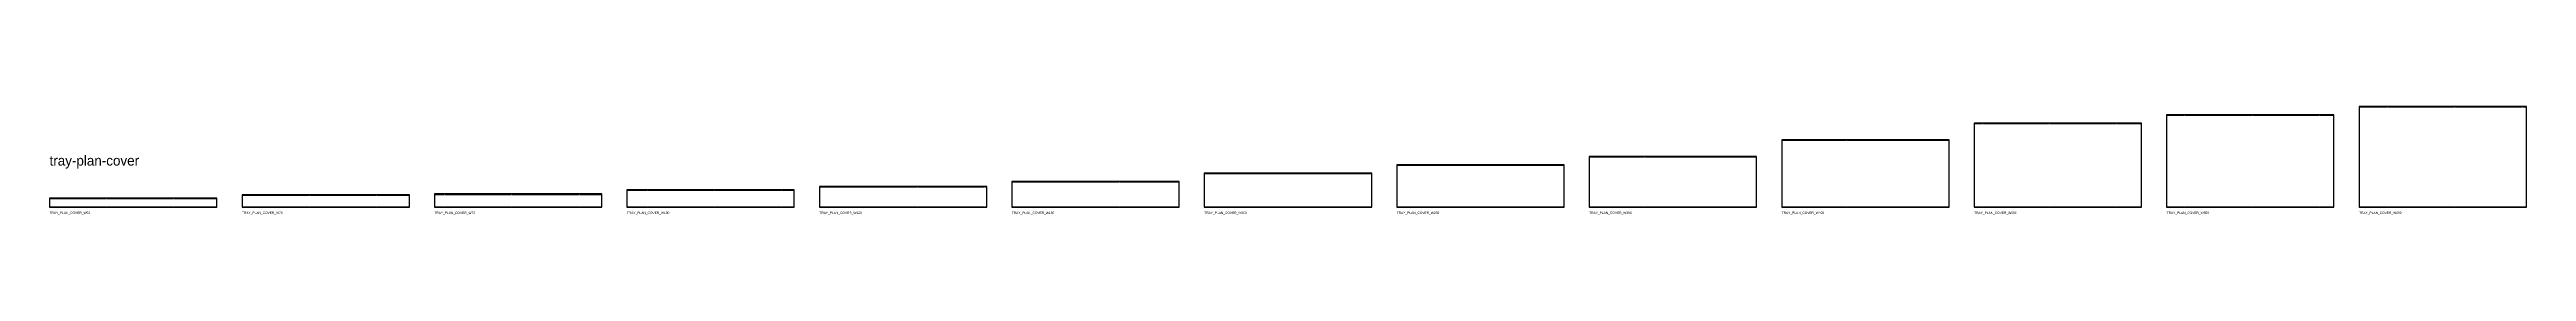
# Model space of a CAD drawing. Header units: millimetres. Extents: x 0 to 15450, y -7144 to 313.
# Drawn here: x 0 to 14800, y -1344 to -695 of the extents above; entities that cross this region are included whole.
import ezdxf

# ---------------------------------------------------------------- set-up
doc = ezdxf.new("R2010")
doc.units = ezdxf.units.MM
doc.header["$LTSCALE"] = 8
doc.linetypes.add('DASHED', pattern=[1.524, 1.27, -0.254])
doc.layers.add('TRAY-COVER', color=5, linetype='Continuous')
doc.layers.add('TRAY-HIDDEN', color=8, linetype='DASHED')

# ---------------------------------------------------------------- blocks, each defined once
blk = doc.blocks.new('TCR_TRAY_PLAN_COVER_W50')
at = {"layer": 'TRAY-COVER'}
blk.add_lwpolyline([(0, -2.5), (1000, -2.5), (1000, 52.5), (0, 52.5)], close=True, dxfattribs=at)
at = {"layer": 'TRAY-HIDDEN'}
for p, q in [((0, 50), (1000, 50)), ((0, 0), (1000, 0))]:
    blk.add_line(p, q, dxfattribs=at)
blk = doc.blocks.new('TCR_TRAY_PLAN_COVER_W70')
at = {"layer": 'TRAY-COVER'}
blk.add_lwpolyline([(0, -2.5), (1000, -2.5), (1000, 72.5), (0, 72.5)], close=True, dxfattribs=at)
at = {"layer": 'TRAY-HIDDEN'}
for p, q in [((0, 70), (1000, 70)), ((0, 0), (1000, 0))]:
    blk.add_line(p, q, dxfattribs=at)
blk = doc.blocks.new('TCR_TRAY_PLAN_COVER_W75')
at = {"layer": 'TRAY-COVER'}
blk.add_lwpolyline([(0, -2.5), (1000, -2.5), (1000, 77.5), (0, 77.5)], close=True, dxfattribs=at)
at = {"layer": 'TRAY-HIDDEN'}
for p, q in [((0, 75), (1000, 75)), ((0, 0), (1000, 0))]:
    blk.add_line(p, q, dxfattribs=at)
blk = doc.blocks.new('TCR_TRAY_PLAN_COVER_W100')
at = {"layer": 'TRAY-COVER'}
blk.add_lwpolyline([(0, -2.5), (1000, -2.5), (1000, 102.5), (0, 102.5)], close=True, dxfattribs=at)
at = {"layer": 'TRAY-HIDDEN'}
for p, q in [((0, 100), (1000, 100)), ((0, 0), (1000, 0))]:
    blk.add_line(p, q, dxfattribs=at)
blk = doc.blocks.new('TCR_TRAY_PLAN_COVER_W120')
at = {"layer": 'TRAY-COVER'}
blk.add_lwpolyline([(0, -2.5), (1000, -2.5), (1000, 122.5), (0, 122.5)], close=True, dxfattribs=at)
at = {"layer": 'TRAY-HIDDEN'}
for p, q in [((0, 120), (1000, 120)), ((0, 0), (1000, 0))]:
    blk.add_line(p, q, dxfattribs=at)
blk = doc.blocks.new('TCR_TRAY_PLAN_COVER_W150')
at = {"layer": 'TRAY-COVER'}
blk.add_lwpolyline([(0, -2.5), (1000, -2.5), (1000, 152.5), (0, 152.5)], close=True, dxfattribs=at)
at = {"layer": 'TRAY-HIDDEN'}
for p, q in [((0, 150), (1000, 150)), ((0, 0), (1000, 0))]:
    blk.add_line(p, q, dxfattribs=at)
blk = doc.blocks.new('TCR_TRAY_PLAN_COVER_W200')
at = {"layer": 'TRAY-COVER'}
blk.add_lwpolyline([(0, -2.5), (1000, -2.5), (1000, 202.5), (0, 202.5)], close=True, dxfattribs=at)
at = {"layer": 'TRAY-HIDDEN'}
for p, q in [((0, 200), (1000, 200)), ((0, 0), (1000, 0))]:
    blk.add_line(p, q, dxfattribs=at)
blk = doc.blocks.new('TCR_TRAY_PLAN_COVER_W250')
at = {"layer": 'TRAY-COVER'}
blk.add_lwpolyline([(0, -2.5), (1000, -2.5), (1000, 252.5), (0, 252.5)], close=True, dxfattribs=at)
at = {"layer": 'TRAY-HIDDEN'}
for p, q in [((0, 250), (1000, 250)), ((0, 0), (1000, 0))]:
    blk.add_line(p, q, dxfattribs=at)
blk = doc.blocks.new('TCR_TRAY_PLAN_COVER_W300')
at = {"layer": 'TRAY-COVER'}
blk.add_lwpolyline([(0, -2.5), (1000, -2.5), (1000, 302.5), (0, 302.5)], close=True, dxfattribs=at)
at = {"layer": 'TRAY-HIDDEN'}
for p, q in [((0, 300), (1000, 300)), ((0, 0), (1000, 0))]:
    blk.add_line(p, q, dxfattribs=at)
blk = doc.blocks.new('TCR_TRAY_PLAN_COVER_W400')
at = {"layer": 'TRAY-COVER'}
blk.add_lwpolyline([(0, -2.5), (1000, -2.5), (1000, 402.5), (0, 402.5)], close=True, dxfattribs=at)
at = {"layer": 'TRAY-HIDDEN'}
for p, q in [((0, 400), (1000, 400)), ((0, 0), (1000, 0))]:
    blk.add_line(p, q, dxfattribs=at)
blk = doc.blocks.new('TCR_TRAY_PLAN_COVER_W500')
at = {"layer": 'TRAY-COVER'}
blk.add_lwpolyline([(0, -2.5), (1000, -2.5), (1000, 502.5), (0, 502.5)], close=True, dxfattribs=at)
at = {"layer": 'TRAY-HIDDEN'}
for p, q in [((0, 500), (1000, 500)), ((0, 0), (1000, 0))]:
    blk.add_line(p, q, dxfattribs=at)
blk = doc.blocks.new('TCR_TRAY_PLAN_COVER_W550')
at = {"layer": 'TRAY-COVER'}
blk.add_lwpolyline([(0, -2.5), (1000, -2.5), (1000, 552.5), (0, 552.5)], close=True, dxfattribs=at)
at = {"layer": 'TRAY-HIDDEN'}
for p, q in [((0, 550), (1000, 550)), ((0, 0), (1000, 0))]:
    blk.add_line(p, q, dxfattribs=at)
blk = doc.blocks.new('TCR_TRAY_PLAN_COVER_W600')
at = {"layer": 'TRAY-COVER'}
blk.add_lwpolyline([(0, -2.5), (1000, -2.5), (1000, 602.5), (0, 602.5)], close=True, dxfattribs=at)
at = {"layer": 'TRAY-HIDDEN'}
for p, q in [((0, 600), (1000, 600)), ((0, 0), (1000, 0))]:
    blk.add_line(p, q, dxfattribs=at)

msp = doc.modelspace()

# ---------------------------------------------------------------- block references
for name, p in [('TCR_TRAY_PLAN_COVER_W600', (13800, -1297.5)), ('TCR_TRAY_PLAN_COVER_W500', (11500, -1297.5)), ('TCR_TRAY_PLAN_COVER_W550', (12650, -1297.5)), ('TCR_TRAY_PLAN_COVER_W300', (9200, -1297.5)), ('TCR_TRAY_PLAN_COVER_W400', (10350, -1297.5)), ('TCR_TRAY_PLAN_COVER_W120', (4600, -1297.5)), ('TCR_TRAY_PLAN_COVER_W150', (5750, -1297.5)), ('TCR_TRAY_PLAN_COVER_W200', (6900, -1297.5)), ('TCR_TRAY_PLAN_COVER_W250', (8050, -1297.5)), ('TCR_TRAY_PLAN_COVER_W50', (0, -1297.5)), ('TCR_TRAY_PLAN_COVER_W70', (1150, -1297.5)), ('TCR_TRAY_PLAN_COVER_W75', (2300, -1297.5)), ('TCR_TRAY_PLAN_COVER_W100', (3450, -1297.5))]:
    msp.add_blockref(name, p)

# ---------------------------------------------------------------- texts
for s, height, p in [('tray-plan-cover', 60, (0, -1050)), ('TRAY_PLAN_COVER_W50', 14, (0, -1340)), ('TRAY_PLAN_COVER_W70', 14, (1150, -1340)), ('TRAY_PLAN_COVER_W75', 14, (2300, -1340)), ('TRAY_PLAN_COVER_W100', 14, (3450, -1340)), ('TRAY_PLAN_COVER_W120', 14, (4600, -1340)), ('TRAY_PLAN_COVER_W150', 14, (5750, -1340)), ('TRAY_PLAN_COVER_W200', 14, (6900, -1340)), ('TRAY_PLAN_COVER_W250', 14, (8050, -1340)), ('TRAY_PLAN_COVER_W300', 14, (9200, -1340)), ('TRAY_PLAN_COVER_W400', 14, (10350, -1340)), ('TRAY_PLAN_COVER_W500', 14, (11500, -1340)), ('TRAY_PLAN_COVER_W550', 14, (12650, -1340)), ('TRAY_PLAN_COVER_W600', 14, (13800, -1340))]:
    msp.add_text(s, height=height).set_placement(p)

doc.saveas('drawing.dxf')
